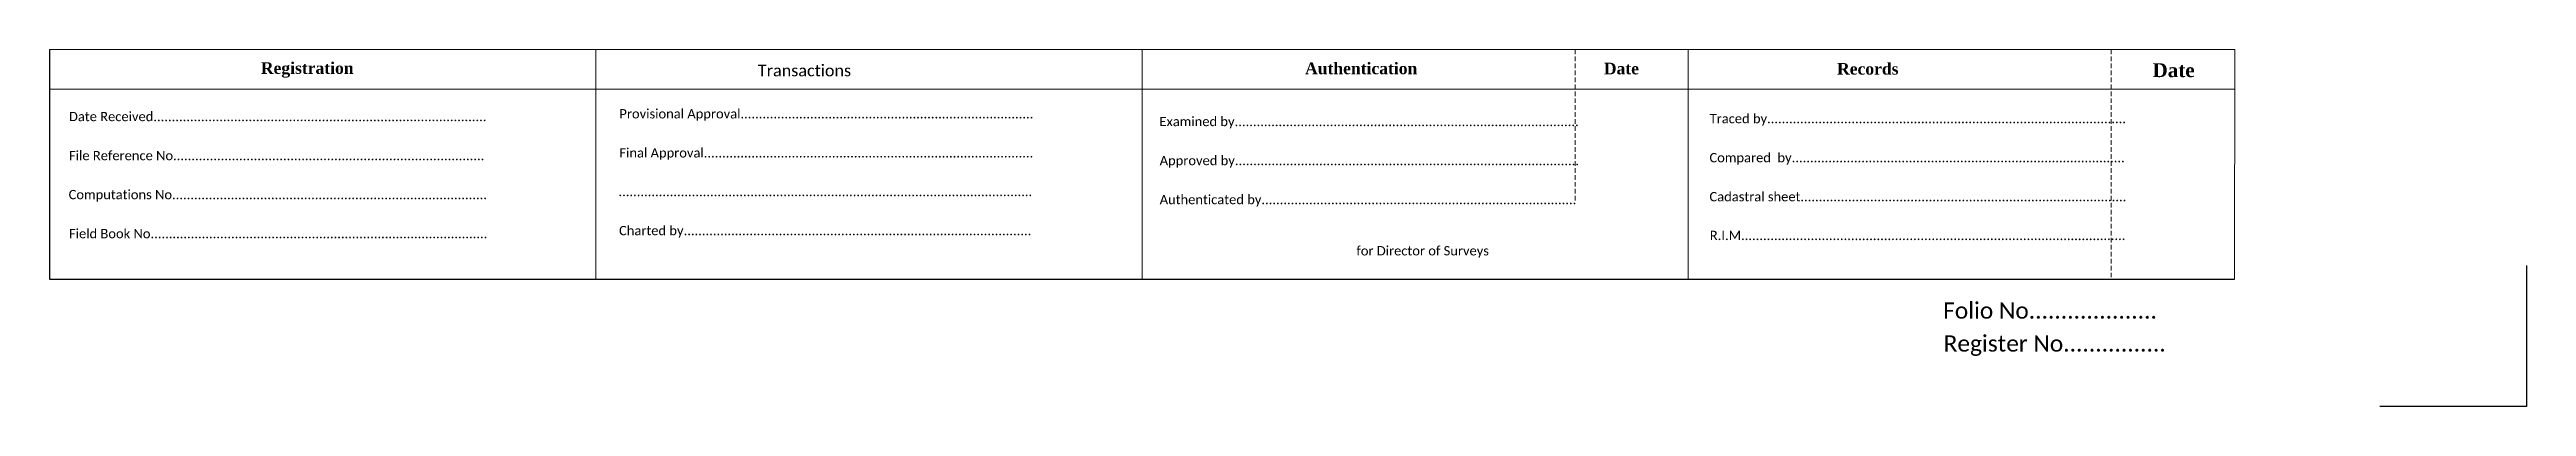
# Model space of a CAD drawing. Header units: metres. Extents: x -40671 to -39921, y 36851 to 37391.
# Drawn here: x -40454 to -39921, y 36851 to 36928 of the extents above; entities that cross this region are included whole.
import ezdxf

# ---------------------------------------------------------------- set-up
doc = ezdxf.new("R2010")
doc.units = ezdxf.units.M
doc.linetypes.add('DASHEDX2', pattern=[1.5, 1, -0.5])
doc.layers.add('form', color=7, linetype='Continuous', lineweight=5)
doc.styles.add('Legend', font='calibri.ttf')

msp = doc.modelspace()

# ---------------------------------------------------------------- texts
at = {"layer": 'form', "style": 'Legend'}
for s, height, p in [('Transactions', 2.5, (-40301.42, 36921.87)), ('Date Received...........................................................................................', 2, (-40449.5, 36912.22)), ('Provisional Approval................................................................................', 2, (-40331.18, 36912.81)), ('Examined by..............................................................................................', 2, (-40215.1, 36911.15)), ('Traced by..................................................................................................', 2, (-40096.84, 36911.77)), ('File Reference No.....................................................................................', 2, (-40449.49, 36903.82)), ('Final Approval..........................................................................................', 2, (-40331.18, 36904.41)), ('Approved by..............................................................................................', 2, (-40215.05, 36902.75)), ('Compared  by...........................................................................................', 2, (-40096.87, 36903.37)), ('Computations No......................................................................................', 2, (-40449.57, 36895.43)), ('Cadastral sheet.........................................................................................', 2, (-40096.87, 36894.98)), ('.................................................................................................................', 2, (-40331.38, 36896.08)), ('Authenticated by......................................................................................', 2, (-40215.05, 36894.36)), ('Field Book No............................................................................................', 2, (-40449.49, 36887.03)), ('Charted by...............................................................................................', 2, (-40331.26, 36887.68)), ('R.I.M.........................................................................................................', 2, (-40096.8, 36886.64)), ('for Director of Surveys', 2, (-40172.77, 36883.34)), ('Folio No....................', 3.5, (-40046.64, 36869.74)), ('Register No................', 3.5, (-40046.54, 36862.65))]:
    msp.add_text(s, height=height, dxfattribs=at).set_placement(p)
at = {"layer": 'form', "width": 166.1859, "attachment_point": 1, "style": 'Legend'}
for s, insert, char_height in [('{\\fTimes New Roman|b1|i0|c0|p18;Registration}', (-40408.25, 36924.9), 2.5), ('{\\fTimes New Roman|b1|i0|c0|p18;Authentication}', (-40183.8, 36924.82), 2.5), ('{\\fTimes New Roman|b1|i0|c0|p18;Date}', (-40119.57, 36924.79), 2.5), ('{\\fTimes New Roman|b1|i0|c0|p18;Records}', (-40069.45, 36924.74), 2.5), ('{\\fTimes New Roman|b1|i0|c0|p18;Date}', (-40001.64, 36924.69), 3)]:
    msp.add_mtext(s, dxfattribs=dict(at, insert=insert, char_height=char_height))

# ---------------------------------------------------------------- linework, layer by layer
at = {"color": 0}
for p, q in [((-39921.26, 36881.15), (-39921.26, 36850.84)), ((-39921.26, 36850.84), (-39952.77, 36850.84))]:
    msp.add_line(p, q, dxfattribs=at)
at = {"flags": 128}
for points in [[(-40453.68, 36927.63), (-40453.68, 36878.26)], [(-40453.68, 36878.26), (-39984.01, 36878.26)]]:
    msp.add_lwpolyline(points, dxfattribs=at)
at = {"layer": 'form', "color": 0, "linetype": 'Continuous', "lineweight": 20}
for p, q in [((-40453.68, 36927.63), (-39983.93, 36927.63)), ((-40453.68, 36919.07), (-39983.95, 36919.07))]:
    msp.add_line(p, q, dxfattribs=at)
at = {"layer": 'form', "lineweight": 20}
for p, q in [((-40336.26, 36927.63), (-40336.26, 36878.26)), ((-40218.84, 36927.63), (-40218.84, 36878.26)), ((-40101.42, 36927.63), (-40101.42, 36878.26)), ((-39983.93, 36927.63), (-39984.01, 36878.26))]:
    msp.add_line(p, q, dxfattribs=at)
at = {"layer": 'form', "color": 0, "linetype": 'DASHEDX2', "lineweight": 13}
for p, q in [((-40125.77, 36927.63), (-40125.77, 36894.64)), ((-40010.53, 36927.63), (-40010.53, 36878.26))]:
    msp.add_line(p, q, dxfattribs=at)

msp.set_redraw_order([(e.dxf.handle, doc.entitydb.next_handle()) for e in msp.query("TEXT MTEXT ATTDEF DIMENSION ARC_DIMENSION")])  # texts and dimensions are drawn at this point

doc.saveas('drawing.dxf')
